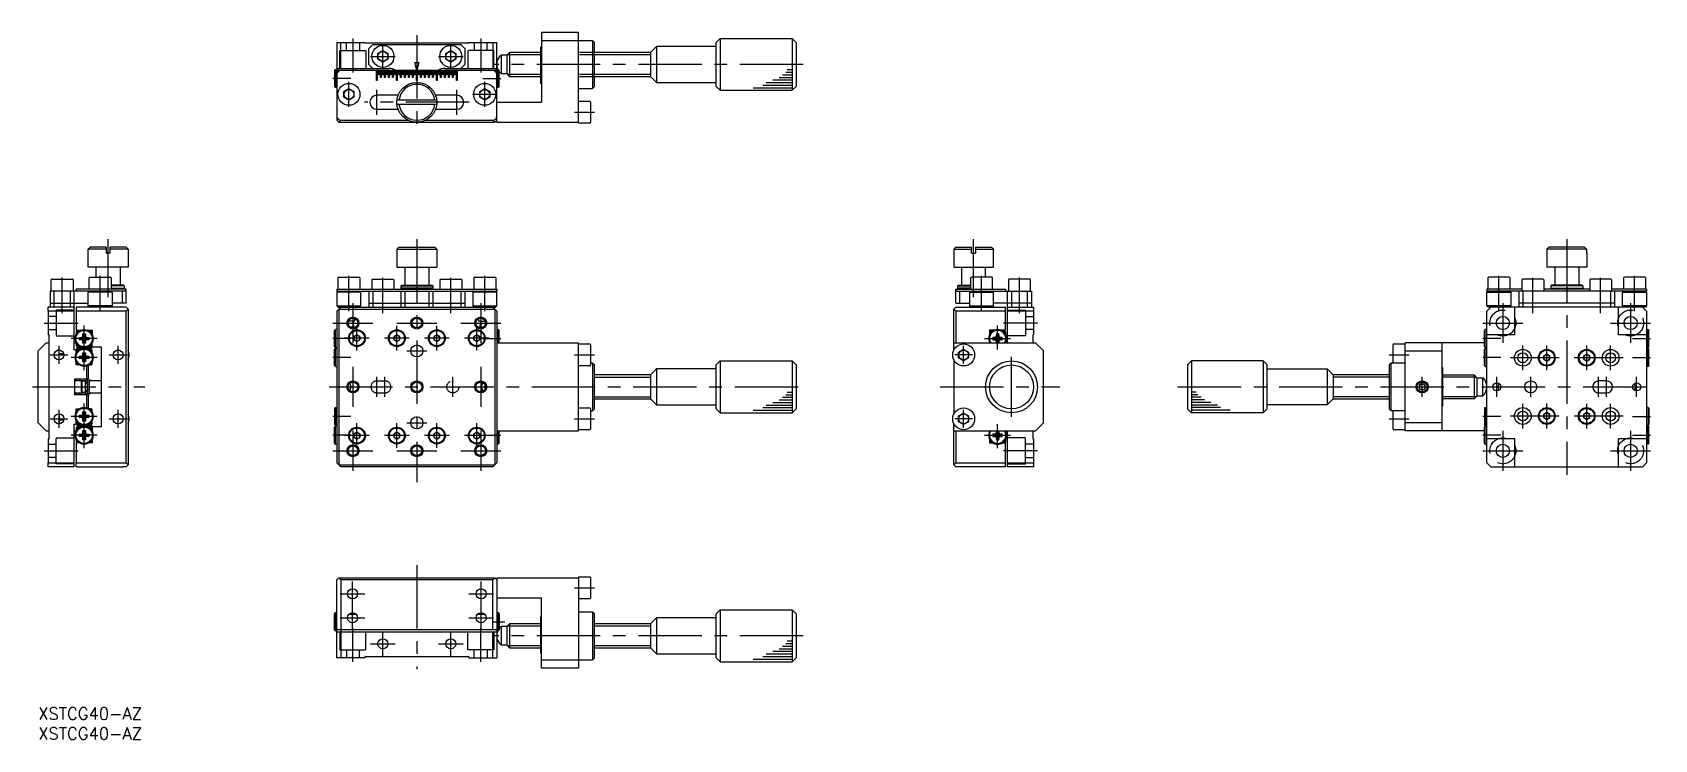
# Model space of a CAD drawing. Extents: x -1 to 405, y -8 to 169.
import ezdxf

# ---------------------------------------------------------------- set-up
doc = ezdxf.new("R2010")
doc.units = 0
doc.header["$LTSCALE"] = 0.5
doc.linetypes.add('CENTER', pattern=[50.8, 31.75, -6.35, 6.35, -6.35])
doc.linetypes.add('DASHED', pattern=[19.05, 12.7, -6.35])
for name, color, linetype in [('MSM_CENTER', 1, 'CENTER'), ('MSM_CONTINUOUS', 7, 'CONTINUOUS'), ('MSM_DASHED', 4, 'DASHED'), ('MSM_NARROW', 5, 'CONTINUOUS'), ('MSM_PART_NUMBER', 7, 'CONTINUOUS')]:
    doc.layers.add(name, color=color, linetype=linetype)
doc.styles.get("Standard").update_dxf_attribs({"font": 'txt.shx', "height": 3, "bigfont": 'bigfont.shx'})

# ---------------------------------------------------------------- blocks, each defined once
blk = doc.blocks.new('*U4')
at = {"layer": 'MSM_PART_NUMBER'}
blk.add_text('XSTCG40-AZ', height=3, dxfattribs=at).set_placement((0, -3))
blk = doc.blocks.new('*U5')
at = {"layer": 'MSM_PART_NUMBER'}
blk.add_text('XSTCG40-AZ', height=3, dxfattribs=at).set_placement((0, -8))

msp = doc.modelspace()

# ---------------------------------------------------------------- linework, layer by layer
at = {"layer": 'MSM_CENTER'}
for p, q in [((78.82, 167.61), (78.82, 159.11)), ((94.82, 168.41), (94.82, 144.61)), ((110.82, 167.61), (110.82, 159.11)), ((83.22, 163.11), (89.42, 163.11)), ((86.32, 160.01), (86.32, 166.21)), ((100.22, 163.11), (106.42, 163.11)), ((103.32, 160.01), (103.32, 166.21)), ((191.57, 161.11), (113.82, 161.11)), ((78.32, 157.61), (73.82, 157.61)), ((77.82, 150.51), (77.82, 156.71)), ((84.82, 148.51), (84.82, 154.71)), ((104.82, 148.51), (104.82, 154.71)), ((111.32, 157.61), (115.82, 157.61)), ((111.82, 150.51), (111.82, 156.71)), ((107.92, 151.61), (81.72, 151.61)), ((108.72, 153.61), (114.92, 153.61)), ((134.32, 149.11), (139.32, 149.11)), ((17.5, 102.83), (17.5, 117.33)), ((94.82, 117.33), (94.82, 56.45)), ((234.27, 102.83), (234.27, 117.33)), ((382.81, 117.33), (382.81, 58.27)), ((6, 98.81), (6, 107.69)), ((15.5, 99.3), (15.5, 108.18)), ((77.82, 99.3), (77.82, 108.18)), ((77.82, 99.3), (77.82, 108.18)), ((86.32, 98.8), (86.32, 107.68)), ((86.32, 98.8), (86.32, 107.68)), ((103.32, 98.8), (103.32, 107.68)), ((103.32, 98.8), (103.32, 107.68)), ((111.82, 99.3), (111.82, 108.18)), ((111.82, 99.3), (111.82, 108.18)), ((236.27, 99.3), (236.27, 108.18)), ((245.77, 98.81), (245.77, 107.69)), ((365.81, 99.3), (365.81, 108.18)), ((374.31, 98.8), (374.31, 107.68)), ((391.31, 98.8), (391.31, 107.68)), ((399.81, 99.3), (399.81, 108.18)), ((78.82, 101.33), (78.82, 91.33)), ((110.82, 101.33), (110.82, 91.33)), ((366.81, 101.33), (366.81, 91.33)), ((398.81, 101.33), (398.81, 91.33)), ((1.5, 96.33), (10, 96.33)), ((11.5, 84.48), (11.5, 95.68)), ((73.82, 96.33), (83.82, 96.33)), ((79.82, 89.43), (79.82, 95.63)), ((89.82, 96.33), (99.82, 96.33)), ((89.82, 89.43), (89.82, 95.63)), ((99.82, 89.43), (99.82, 95.63)), ((105.82, 96.33), (115.82, 96.33)), ((109.82, 89.43), (109.82, 95.63)), ((240.27, 89.7), (240.27, 95.68)), ((250.27, 96.33), (241.77, 96.33)), ((361.81, 96.33), (371.81, 96.33)), ((393.81, 96.33), (403.81, 96.33)), ((5.2, 86.08), (5.2, 90.58)), ((14.75, 92.43), (8.25, 92.43)), ((20, 86.08), (20, 90.58)), ((78.32, 92.43), (73.82, 92.43)), ((82.92, 92.53), (76.72, 92.53)), ((92.92, 92.53), (86.72, 92.53)), ((102.92, 92.53), (96.72, 92.53)), ((112.92, 92.53), (106.72, 92.53)), ((111.32, 92.43), (115.82, 92.43)), ((231.77, 86.08), (231.77, 90.58)), ((237.02, 92.43), (243.52, 92.43)), ((366.31, 92.43), (361.81, 92.43)), ((371.81, 84.53), (371.81, 90.73)), ((377.81, 84.53), (377.81, 90.73)), ((387.81, 84.53), (387.81, 90.73)), ((393.81, 84.53), (393.81, 90.73)), ((399.31, 92.43), (403.81, 92.43)), ((2.95, 88.33), (7.45, 88.33)), ((14.75, 87.73), (8.25, 87.73)), ((17.75, 88.33), (22.25, 88.33)), ((78.32, 87.73), (73.82, 87.73)), ((78.82, 85.33), (78.82, 75.33)), ((92.32, 89.33), (97.32, 89.33)), ((110.82, 85.33), (110.82, 75.33)), ((134.32, 88.33), (139.32, 88.33)), ((234.02, 88.33), (229.52, 88.33)), ((243.77, 72.83), (243.77, 87.83)), ((338.31, 88.33), (343.31, 88.33)), ((366.31, 87.73), (361.81, 87.73)), ((380.91, 87.63), (368.71, 87.63)), ((396.91, 87.63), (384.71, 87.63)), ((399.31, 87.73), (403.81, 87.73)), ((84.82, 77.83), (84.82, 82.83)), ((86.82, 77.83), (86.82, 82.83)), ((103.82, 77.83), (103.82, 82.83)), ((346.61, 77.83), (346.61, 82.83)), ((365.31, 77.83), (365.31, 82.83)), ((373.81, 77.83), (373.81, 82.83)), ((390.81, 77.83), (390.81, 82.83)), ((392.81, 77.83), (392.81, 82.83)), ((400.31, 77.83), (400.31, 82.83)), ((-1.45, 80.33), (26.72, 80.33)), ((72.82, 80.33), (191.88, 80.33)), ((225.88, 80.33), (255.83, 80.33)), ((285.36, 80.33), (404.81, 80.33)), ((5.2, 70.08), (5.2, 74.58)), ((11.5, 64.98), (11.5, 76.18)), ((20, 70.08), (20, 74.58)), ((231.77, 70.08), (231.77, 74.58)), ((371.81, 69.93), (371.81, 76.13)), ((377.81, 69.94), (377.81, 76.14)), ((387.81, 69.93), (387.81, 76.13)), ((393.81, 69.93), (393.81, 76.13)), ((2.95, 72.33), (7.45, 72.33)), ((14.75, 72.93), (8.25, 72.93)), ((17.75, 72.33), (22.25, 72.33)), ((78.32, 72.93), (73.82, 72.93)), ((78.82, 69.33), (78.82, 59.33)), ((79.82, 65.03), (79.82, 71.23)), ((89.82, 65.03), (89.82, 71.23)), ((92.32, 71.33), (97.32, 71.33)), ((99.82, 65.03), (99.82, 71.23)), ((109.82, 65.03), (109.82, 71.23)), ((110.82, 69.33), (110.82, 59.33)), ((134.32, 72.33), (139.32, 72.33)), ((234.02, 72.33), (229.52, 72.33)), ((240.27, 64.98), (240.27, 71.02)), ((338.31, 72.33), (343.31, 72.33)), ((366.31, 72.93), (361.81, 72.93)), ((366.81, 69.33), (366.81, 59.33)), ((380.91, 73.04), (368.71, 73.03)), ((396.91, 73.03), (384.71, 73.03)), ((398.81, 69.33), (398.81, 59.33)), ((399.31, 72.93), (403.81, 72.93)), ((14.75, 68.23), (8.25, 68.23)), ((78.32, 68.23), (73.82, 68.23)), ((82.92, 68.13), (76.72, 68.13)), ((92.92, 68.13), (86.72, 68.13)), ((102.92, 68.13), (96.72, 68.13)), ((112.92, 68.13), (106.72, 68.13)), ((111.32, 68.23), (115.82, 68.23)), ((237.02, 68.23), (243.52, 68.23)), ((366.31, 68.23), (361.81, 68.23)), ((399.31, 68.23), (403.81, 68.23)), ((1.5, 64.33), (10, 64.33)), ((73.82, 64.33), (83.82, 64.33)), ((89.82, 64.33), (99.82, 64.33)), ((105.82, 64.33), (115.82, 64.33)), ((250.27, 64.33), (241.77, 64.33)), ((361.81, 64.33), (371.81, 64.33)), ((393.81, 64.33), (403.81, 64.33)), ((94.82, 35.68), (94.82, 9.63)), ((75.62, 28.5), (81.82, 28.5)), ((78.72, 25.4), (78.72, 31.6)), ((107.82, 28.5), (114.02, 28.5)), ((110.92, 25.4), (110.92, 31.6)), ((134.32, 30), (139.32, 30)), ((78.72, 19.4), (78.72, 25.6)), ((110.92, 19.4), (110.92, 25.6)), ((75.62, 22.5), (81.82, 22.5)), ((107.82, 22.5), (114.02, 22.5)), ((114.02, 21.5), (116.82, 21.5)), ((78.82, 11.5), (78.82, 20)), ((86.32, 12.9), (86.32, 19.1)), ((103.32, 12.9), (103.32, 19.1)), ((110.82, 11.5), (110.82, 20)), ((191.57, 18), (113.82, 18)), ((83.22, 16), (89.42, 16)), ((100.22, 16), (106.42, 16))]:
    msp.add_line(p, q, dxfattribs=at)
at = {"layer": 'MSM_CONTINUOUS'}
for p, q in [((74.82, 166.61), (74.82, 147.11)), ((74.82, 166.61), (81.82, 166.61)), ((75.82, 160.11), (75.82, 166.61)), ((81.82, 166.41), (81.82, 166.61)), ((107.82, 166.41), (107.82, 166.61)), ((107.82, 166.61), (114.82, 166.61)), ((113.82, 166.61), (113.82, 160.11)), ((114.82, 146.61), (114.82, 166.61)), ((126.02, 169.11), (126.02, 151.61)), ((135.32, 169.11), (126.02, 169.11)), ((126.02, 167.11), (138.82, 167.11)), ((135.32, 146.36), (135.32, 169.11)), ((138.82, 167.11), (138.82, 155.11)), ((139.32, 166.61), (138.82, 167.11)), ((139.32, 155.61), (139.32, 166.61)), ((169.82, 166.61), (170.82, 167.61)), ((169.82, 155.61), (169.82, 166.61)), ((170.82, 167.61), (188.82, 167.61)), ((170.82, 167.61), (170.82, 154.61)), ((188.82, 167.61), (189.82, 166.61)), ((188.82, 167.61), (188.82, 154.61)), ((189.82, 166.61), (189.82, 155.61)), ((107.82, 166.41), (81.82, 166.41)), ((82.82, 165.11), (83.82, 166.11)), ((82.82, 161.11), (82.82, 165.11)), ((83.82, 166.11), (105.82, 166.11)), ((85.07, 163.83), (86.32, 164.55)), ((85.07, 162.39), (85.07, 163.83)), ((86.32, 164.55), (87.57, 163.83)), ((87.57, 163.83), (87.57, 162.39)), ((102.07, 163.83), (103.32, 164.55)), ((102.07, 162.39), (102.07, 163.83)), ((103.32, 164.55), (104.57, 163.83)), ((104.57, 163.83), (104.57, 162.39)), ((105.82, 166.11), (106.82, 165.11)), ((106.82, 165.11), (106.82, 161.11)), ((115.9, 163.41), (115.9, 158.81)), ((117.32, 163.41), (115.9, 163.41)), ((118.02, 164.11), (117.32, 163.41)), ((117.32, 163.41), (117.32, 158.81)), ((118.02, 164.11), (118.02, 158.11)), ((125.82, 164.11), (118.02, 164.11)), ((125.82, 165.41), (125.82, 156.36)), ((126.02, 165.41), (125.82, 165.41)), ((153.32, 164.11), (135.52, 164.11)), ((154.82, 165.61), (153.32, 164.11)), ((153.32, 164.11), (153.32, 158.11)), ((169.82, 165.61), (154.82, 165.61)), ((154.82, 165.61), (154.82, 156.61)), ((74.22, 159.66), (74.42, 159.86)), ((74.22, 159.66), (74.22, 155.56)), ((74.42, 159.86), (74.82, 159.86)), ((74.42, 159.86), (74.42, 155.36)), ((74.82, 160.11), (87.82, 160.11)), ((114.82, 159.61), (74.82, 159.61)), ((83.82, 160.11), (82.82, 161.11)), ((84.72, 157.11), (84.72, 159.61)), ((84.92, 159.61), (84.92, 157.11)), ((86.32, 161.67), (85.07, 162.39)), ((85.22, 158.51), (85.22, 159.61)), ((85.42, 158.51), (85.22, 158.51)), ((85.42, 159.61), (85.42, 158.51)), ((85.72, 157.81), (85.72, 159.61)), ((85.92, 159.61), (85.92, 157.81)), ((86.22, 158.51), (86.22, 159.61)), ((86.42, 158.51), (86.22, 158.51)), ((87.57, 162.39), (86.32, 161.67)), ((86.42, 159.61), (86.42, 158.51)), ((86.72, 157.81), (86.72, 159.61)), ((86.92, 159.61), (86.92, 157.81)), ((87.22, 158.51), (87.22, 159.61)), ((87.42, 158.51), (87.22, 158.51)), ((87.42, 159.61), (87.42, 158.51)), ((87.72, 157.81), (87.72, 159.61)), ((87.92, 159.61), (87.92, 157.81)), ((88.22, 158.51), (88.22, 159.61)), ((88.42, 158.51), (88.22, 158.51)), ((88.42, 159.61), (88.42, 158.51)), ((88.72, 157.81), (88.72, 159.61)), ((88.92, 159.61), (88.92, 157.81)), ((89.22, 158.51), (89.22, 159.61)), ((89.42, 158.51), (89.22, 158.51)), ((89.42, 159.61), (89.42, 158.51)), ((89.72, 157.11), (89.72, 159.61)), ((89.92, 159.61), (89.92, 157.11)), ((90.22, 158.51), (90.22, 159.61)), ((90.42, 158.51), (90.22, 158.51)), ((90.42, 159.61), (90.42, 158.51)), ((90.72, 157.81), (90.72, 159.61)), ((90.92, 159.61), (90.92, 157.81)), ((91.22, 158.51), (91.22, 159.61)), ((91.42, 158.51), (91.22, 158.51)), ((91.42, 159.61), (91.42, 158.51)), ((91.72, 157.81), (91.72, 159.61)), ((91.92, 159.61), (91.92, 157.81)), ((92.22, 158.51), (92.22, 159.61)), ((92.42, 158.51), (92.22, 158.51)), ((92.42, 159.61), (92.42, 158.51)), ((92.72, 157.81), (92.72, 159.61)), ((92.92, 159.61), (92.92, 157.81)), ((93.22, 158.51), (93.22, 159.61)), ((93.42, 158.51), (93.22, 158.51)), ((93.42, 159.61), (93.42, 158.51)), ((93.72, 157.81), (93.72, 159.61)), ((93.92, 159.61), (93.92, 157.81)), ((94.22, 158.51), (94.22, 159.61)), ((94.42, 158.51), (94.22, 158.51)), ((94.29, 161.61), (95.36, 161.61)), ((94.82, 159.61), (94.29, 161.61)), ((94.42, 159.61), (94.42, 158.51)), ((94.72, 157.11), (94.72, 159.61)), ((95.36, 161.61), (94.82, 159.61)), ((94.92, 159.61), (94.92, 157.11)), ((95.22, 158.51), (95.22, 159.61)), ((95.42, 158.51), (95.22, 158.51)), ((95.42, 159.61), (95.42, 158.51)), ((95.72, 157.81), (95.72, 159.61)), ((95.92, 159.61), (95.92, 157.81)), ((96.22, 158.51), (96.22, 159.61)), ((96.42, 158.51), (96.22, 158.51)), ((96.42, 159.61), (96.42, 158.51)), ((96.72, 157.81), (96.72, 159.61)), ((96.92, 159.61), (96.92, 157.81)), ((97.22, 158.51), (97.22, 159.61)), ((97.42, 158.51), (97.22, 158.51)), ((97.42, 159.61), (97.42, 158.51)), ((97.72, 157.81), (97.72, 159.61)), ((97.92, 159.61), (97.92, 157.81)), ((98.22, 158.51), (98.22, 159.61)), ((98.42, 158.51), (98.22, 158.51)), ((98.42, 159.61), (98.42, 158.51)), ((98.72, 157.81), (98.72, 159.61)), ((98.92, 159.61), (98.92, 157.81)), ((99.22, 158.51), (99.22, 159.61)), ((99.42, 158.51), (99.22, 158.51)), ((99.42, 159.61), (99.42, 158.51)), ((99.72, 157.11), (99.72, 159.61)), ((99.92, 159.61), (99.92, 157.11)), ((100.22, 158.51), (100.22, 159.61)), ((100.42, 158.51), (100.22, 158.51)), ((100.42, 159.61), (100.42, 158.51)), ((100.72, 157.81), (100.72, 159.61)), ((100.92, 159.61), (100.92, 157.81)), ((101.22, 158.51), (101.22, 159.61)), ((101.42, 158.51), (101.22, 158.51)), ((101.42, 159.61), (101.42, 158.51)), ((101.72, 157.81), (101.72, 159.61)), ((101.82, 160.11), (114.82, 160.11)), ((101.92, 159.61), (101.92, 157.81)), ((103.32, 161.67), (102.07, 162.39)), ((102.22, 158.51), (102.22, 159.61)), ((102.42, 158.51), (102.22, 158.51)), ((102.42, 159.61), (102.42, 158.51)), ((102.72, 157.81), (102.72, 159.61)), ((102.92, 159.61), (102.92, 157.81)), ((103.22, 158.51), (103.22, 159.61)), ((103.42, 158.51), (103.22, 158.51)), ((104.57, 162.39), (103.32, 161.67)), ((103.42, 159.61), (103.42, 158.51)), ((103.72, 157.81), (103.72, 159.61)), ((103.92, 159.61), (103.92, 157.81)), ((104.22, 158.51), (104.22, 159.61)), ((104.42, 158.51), (104.22, 158.51)), ((104.42, 159.61), (104.42, 158.51)), ((104.72, 157.11), (104.72, 159.61)), ((104.92, 159.61), (104.92, 157.11)), ((106.82, 161.11), (105.82, 160.11)), ((114.82, 159.86), (115.22, 159.86)), ((115.22, 159.86), (115.42, 159.66)), ((115.22, 155.36), (115.22, 159.86)), ((115.42, 155.56), (115.42, 159.66)), ((115.9, 158.81), (117.32, 158.81)), ((117.32, 158.81), (118.02, 158.11)), ((74.42, 155.36), (74.22, 155.56)), ((74.82, 155.36), (74.42, 155.36)), ((76.57, 154.33), (77.82, 155.05)), ((77.82, 155.05), (79.07, 154.33)), ((84.92, 157.11), (84.72, 157.11)), ((85.92, 157.81), (85.72, 157.81)), ((86.92, 157.81), (86.72, 157.81)), ((87.92, 157.81), (87.72, 157.81)), ((88.92, 157.81), (88.72, 157.81)), ((89.92, 157.11), (89.72, 157.11)), ((90.92, 157.81), (90.72, 157.81)), ((91.92, 157.81), (91.72, 157.81)), ((92.92, 157.81), (92.72, 157.81)), ((93.92, 157.81), (93.72, 157.81)), ((94.92, 157.11), (94.72, 157.11)), ((95.92, 157.81), (95.72, 157.81)), ((96.92, 157.81), (96.72, 157.81)), ((97.92, 157.81), (97.72, 157.81)), ((98.92, 157.81), (98.72, 157.81)), ((99.92, 157.11), (99.72, 157.11)), ((100.92, 157.81), (100.72, 157.81)), ((101.92, 157.81), (101.72, 157.81)), ((102.92, 157.81), (102.72, 157.81)), ((103.92, 157.81), (103.72, 157.81)), ((104.92, 157.11), (104.72, 157.11)), ((110.57, 154.33), (111.82, 155.05)), ((111.82, 155.05), (113.07, 154.33)), ((115.22, 155.36), (114.82, 155.36)), ((115.42, 155.56), (115.22, 155.36)), ((118.02, 158.11), (125.82, 158.11)), ((125.82, 156.36), (126.02, 156.36)), ((135.32, 155.11), (138.82, 155.11)), ((135.52, 158.11), (153.32, 158.11)), ((138.82, 155.11), (139.32, 155.61)), ((153.32, 158.11), (154.82, 156.61)), ((154.82, 156.61), (169.82, 156.61)), ((169.82, 155.61), (170.82, 154.61)), ((170.82, 154.61), (188.82, 154.61)), ((188.82, 154.61), (189.82, 155.61)), ((76.57, 152.89), (76.57, 154.33)), ((77.82, 152.17), (76.57, 152.89)), ((79.07, 152.89), (77.82, 152.17)), ((79.07, 154.33), (79.07, 152.89)), ((90.14, 153.36), (84.82, 153.36)), ((99.8, 152.11), (89.85, 152.11)), ((89.85, 151.11), (99.8, 151.11)), ((104.82, 153.36), (99.51, 153.36)), ((110.57, 152.89), (110.57, 154.33)), ((111.82, 152.17), (110.57, 152.89)), ((113.07, 152.89), (111.82, 152.17)), ((113.07, 154.33), (113.07, 152.89)), ((114.82, 151.61), (126.02, 151.61)), ((135.32, 151.86), (138.12, 151.86)), ((138.32, 151.66), (138.32, 146.56)), ((74.82, 147.11), (75.32, 146.61)), ((75.32, 146.61), (75.82, 147.11)), ((75.32, 146.61), (114.32, 146.61)), ((75.82, 147.11), (92.64, 147.11)), ((84.82, 149.86), (90.14, 149.86)), ((97, 147.11), (113.82, 147.11)), ((99.51, 149.86), (104.82, 149.86)), ((113.82, 147.11), (114.32, 146.61)), ((114.32, 146.61), (114.82, 147.11)), ((114.82, 146.61), (135.32, 146.61)), ((138.12, 146.36), (135.32, 146.36)), ((12.5, 114.83), (13, 115.33)), ((12.5, 110.33), (12.5, 114.83)), ((17, 114.83), (12.5, 114.83)), ((17, 115.33), (13, 115.33)), ((17, 115.33), (17, 113.83)), ((18, 113.83), (17, 113.83)), ((22, 115.33), (18, 115.33)), ((18, 113.83), (18, 115.33)), ((22.5, 114.83), (18, 114.83)), ((22, 115.33), (22.5, 114.83)), ((22.5, 114.83), (22.5, 110.33)), ((89.82, 113.83), (89.82, 110.33)), ((89.82, 113.83), (89.85, 113.83)), ((90.35, 115.33), (89.85, 114.83)), ((89.85, 114.83), (99.8, 114.83)), ((89.85, 114.83), (89.85, 113.83)), ((90.35, 115.33), (99.3, 115.33)), ((99.3, 115.33), (99.8, 114.83)), ((99.8, 114.83), (99.8, 113.83)), ((99.8, 113.83), (99.82, 113.83)), ((99.82, 113.83), (99.82, 110.33)), ((229.77, 115.33), (229.27, 114.83)), ((229.27, 114.83), (229.27, 110.33)), ((229.27, 114.83), (233.77, 114.83)), ((229.77, 115.33), (233.77, 115.33)), ((233.77, 113.83), (233.77, 115.33)), ((233.77, 113.83), (234.77, 113.83)), ((234.77, 115.33), (238.77, 115.33)), ((234.77, 115.33), (234.77, 113.83)), ((234.77, 114.83), (239.27, 114.83)), ((238.77, 115.33), (239.27, 114.83)), ((239.27, 110.33), (239.27, 114.83)), ((377.81, 113.83), (377.81, 110.33)), ((377.83, 113.83), (377.81, 113.83)), ((377.83, 114.83), (378.33, 115.33)), ((387.78, 114.83), (377.83, 114.83)), ((377.83, 114.83), (377.83, 113.83)), ((387.28, 115.33), (378.33, 115.33)), ((387.28, 115.33), (387.78, 114.83)), ((387.78, 114.83), (387.78, 113.83)), ((387.81, 113.83), (387.78, 113.83)), ((387.81, 113.83), (387.81, 110.33)), ((22.5, 110.33), (12.5, 110.33)), ((14.5, 107.83), (14.5, 110.33)), ((20.5, 110.33), (20.5, 105.83)), ((89.82, 110.33), (99.82, 110.33)), ((91.82, 110.33), (91.82, 105.83)), ((97.82, 110.33), (97.82, 105.83)), ((229.27, 110.33), (239.27, 110.33)), ((231.27, 110.33), (231.27, 105.83)), ((237.27, 107.83), (237.27, 110.33)), ((387.81, 110.33), (377.81, 110.33)), ((379.81, 110.33), (379.81, 105.83)), ((385.81, 110.33), (385.81, 105.83)), ((3.25, 104.33), (3.25, 107.14)), ((3.45, 107.34), (8.55, 107.34)), ((8.75, 107.14), (8.75, 104.33)), ((12.75, 104.83), (12.75, 107.63)), ((12.95, 107.83), (18.05, 107.83)), ((18.25, 107.63), (18.25, 104.83)), ((21.3, 105.83), (18.25, 105.83)), ((21.5, 105.63), (18.25, 105.63)), ((21.5, 105.63), (21.3, 105.83)), ((21.5, 105.63), (21.5, 105.03)), ((75.07, 107.63), (75.07, 104.83)), ((75.27, 107.83), (80.37, 107.83)), ((80.57, 107.63), (80.57, 104.83)), ((83.57, 107.13), (83.57, 104.83)), ((83.77, 107.33), (88.87, 107.33)), ((89.07, 107.13), (89.07, 104.83)), ((90.82, 105.63), (91.02, 105.83)), ((90.82, 105.63), (90.82, 105.03)), ((90.82, 105.63), (98.82, 105.63)), ((91.02, 105.83), (98.62, 105.83)), ((98.62, 105.83), (98.82, 105.63)), ((98.82, 105.63), (98.82, 105.03)), ((100.57, 107.13), (100.57, 104.83)), ((100.77, 107.33), (105.87, 107.33)), ((106.07, 107.13), (106.07, 104.83)), ((109.07, 107.63), (109.07, 104.83)), ((109.27, 107.83), (114.37, 107.83)), ((114.57, 107.63), (114.57, 104.83)), ((230.27, 105.63), (230.47, 105.83)), ((230.27, 105.63), (230.27, 105.03)), ((230.27, 105.63), (233.52, 105.63)), ((230.47, 105.83), (233.52, 105.83)), ((233.52, 107.63), (233.52, 104.83)), ((238.82, 107.83), (233.72, 107.83)), ((239.02, 104.83), (239.02, 107.63)), ((243.02, 107.14), (243.02, 104.33)), ((248.32, 107.34), (243.22, 107.34)), ((248.52, 104.33), (248.52, 107.14)), ((363.06, 107.63), (363.06, 104.83)), ((368.36, 107.83), (363.26, 107.83)), ((368.56, 107.63), (368.56, 104.83)), ((371.56, 107.13), (371.56, 104.33)), ((376.86, 107.33), (371.76, 107.33)), ((377.06, 107.13), (377.06, 104.33)), ((379.01, 105.83), (378.81, 105.63)), ((378.81, 105.63), (378.81, 105.03)), ((386.81, 105.63), (378.81, 105.63)), ((386.61, 105.83), (379.01, 105.83)), ((386.81, 105.63), (386.61, 105.83)), ((386.81, 105.63), (386.81, 105.03)), ((388.56, 107.13), (388.56, 104.33)), ((393.86, 107.33), (388.76, 107.33)), ((394.06, 107.13), (394.06, 104.33)), ((397.06, 107.63), (397.06, 104.83)), ((402.36, 107.83), (397.26, 107.83)), ((402.56, 107.63), (402.56, 104.83)), ((3, 104.33), (3, 100.33)), ((22, 104.33), (3, 104.33)), ((4, 100.33), (4, 104.33)), ((8, 104.33), (8, 100.33)), ((9, 89.63), (9, 104.33)), ((22, 104.83), (9.5, 104.83)), ((9.5, 104.83), (9.5, 104.33)), ((12.5, 104.03), (12.8, 104.33)), ((12.5, 100.63), (12.5, 104.03)), ((18.5, 104.03), (12.5, 104.03)), ((18.5, 104.03), (18.2, 104.33)), ((18.25, 105.03), (21.5, 105.03)), ((18.5, 104.03), (18.5, 100.63)), ((21, 104.33), (21, 101.33)), ((21.3, 104.83), (21.5, 105.03)), ((22, 101.33), (22, 104.83)), ((74.82, 104.83), (74.82, 104.33)), ((74.82, 104.83), (114.82, 104.83)), ((74.82, 104.33), (114.82, 104.33)), ((75.12, 104.33), (74.82, 104.03)), ((74.82, 104.03), (74.82, 100.63)), ((74.82, 104.03), (74.82, 104.03)), ((80.82, 104.03), (74.82, 104.03)), ((80.82, 104.03), (80.52, 104.33)), ((80.82, 100.63), (80.82, 104.03)), ((82.82, 104.33), (82.82, 100.33)), ((83.82, 104.33), (83.82, 100.33)), ((91.02, 104.83), (90.82, 105.03)), ((98.82, 105.03), (90.82, 105.03)), ((90.82, 104.33), (90.82, 100.33)), ((91.82, 104.33), (91.82, 100.33)), ((97.82, 104.33), (97.82, 100.33)), ((98.62, 104.83), (98.82, 105.03)), ((98.82, 104.33), (98.82, 100.33)), ((105.82, 104.33), (105.82, 100.33)), ((106.82, 104.33), (106.82, 100.33)), ((109.12, 104.33), (108.82, 104.03)), ((108.82, 104.03), (108.82, 100.63)), ((108.82, 104.03), (108.82, 104.03)), ((114.82, 104.03), (108.82, 104.03)), ((114.82, 104.03), (114.52, 104.33)), ((114.82, 104.83), (114.82, 104.33)), ((114.82, 100.63), (114.82, 104.03)), ((229.77, 104.83), (242.27, 104.83)), ((229.77, 101.33), (229.77, 104.83)), ((229.77, 104.33), (248.77, 104.33)), ((230.47, 104.83), (230.27, 105.03)), ((233.52, 105.03), (230.27, 105.03)), ((230.77, 104.33), (230.77, 101.33)), ((233.27, 104.03), (233.57, 104.33)), ((233.27, 104.03), (233.27, 100.63)), ((233.27, 104.03), (239.27, 104.03)), ((239.27, 104.03), (238.97, 104.33)), ((239.27, 100.63), (239.27, 104.03)), ((242.27, 104.83), (242.27, 104.33)), ((242.77, 91.33), (242.77, 104.33)), ((243.77, 104.33), (243.77, 100.33)), ((247.77, 100.33), (247.77, 104.33)), ((248.77, 104.33), (248.77, 100.33)), ((362.81, 104.83), (362.81, 104.33)), ((371.56, 104.83), (362.81, 104.83)), ((402.81, 104.33), (362.81, 104.33)), ((362.81, 104.03), (363.11, 104.33)), ((362.81, 100.63), (362.81, 104.03)), ((362.81, 104.03), (368.81, 104.03)), ((368.51, 104.33), (368.81, 104.03)), ((368.81, 104.03), (368.81, 100.63)), ((368.81, 104.03), (368.81, 104.03)), ((370.81, 104.33), (370.81, 100.33)), ((371.81, 104.33), (371.81, 100.33)), ((388.56, 104.83), (377.06, 104.83)), ((379.01, 104.83), (378.81, 105.03)), ((378.81, 105.03), (386.81, 105.03)), ((386.61, 104.83), (386.81, 105.03)), ((393.81, 104.33), (393.81, 100.33)), ((402.81, 104.83), (394.06, 104.83)), ((394.81, 104.33), (394.81, 100.33)), ((396.81, 104.03), (397.11, 104.33)), ((396.81, 100.63), (396.81, 104.03)), ((396.81, 104.03), (402.81, 104.03)), ((402.51, 104.33), (402.81, 104.03)), ((402.81, 104.83), (402.81, 104.33)), ((402.81, 104.03), (402.81, 100.63)), ((402.81, 104.03), (402.81, 104.03)), ((2.5, 99.33), (2.5, 100.33)), ((9, 100.33), (2.5, 100.33)), ((2.5, 99.33), (2.5, 93.33)), ((9, 99.33), (2.5, 99.33)), ((3, 101.33), (12.5, 101.33)), ((9.5, 100.33), (9.5, 94.53)), ((22, 100.33), (9.5, 100.33)), ((22, 99.33), (9.5, 99.33)), ((12.5, 100.63), (12.8, 100.33)), ((18.5, 100.63), (12.5, 100.63)), ((18.2, 100.33), (18.5, 100.63)), ((22, 101.33), (18.5, 101.33)), ((22, 100.33), (22.5, 99.83)), ((22.5, 99.83), (22, 99.33)), ((22, 61.33), (22, 99.33)), ((22.5, 99.83), (22.5, 60.83)), ((74.82, 100.63), (80.82, 100.63)), ((74.82, 100.63), (75.12, 100.33)), ((75.82, 100.33), (74.82, 99.33)), ((74.82, 99.33), (74.82, 61.33)), ((75.12, 100.33), (114.52, 100.33)), ((75.32, 99.83), (114.32, 99.83)), ((75.32, 99.83), (75.32, 60.83)), ((80.52, 100.33), (80.82, 100.63)), ((82.82, 101.33), (106.82, 101.33)), ((108.82, 100.63), (114.82, 100.63)), ((108.82, 100.63), (109.12, 100.33)), ((114.82, 99.33), (113.82, 100.33)), ((114.32, 99.83), (114.32, 60.83)), ((114.82, 100.63), (114.52, 100.33)), ((114.82, 99.33), (114.82, 61.33)), ((229.27, 99.83), (229.77, 100.33)), ((229.77, 99.33), (229.27, 99.83)), ((229.27, 89.48), (229.27, 99.83)), ((229.77, 101.33), (233.27, 101.33)), ((229.77, 100.33), (242.27, 100.33)), ((229.77, 99.33), (229.77, 91.33)), ((242.27, 99.33), (229.77, 99.33)), ((233.27, 100.63), (239.27, 100.63)), ((233.57, 100.33), (233.27, 100.63)), ((239.27, 100.63), (238.97, 100.33)), ((248.77, 101.33), (239.27, 101.33)), ((242.27, 94.53), (242.27, 100.33)), ((242.77, 100.33), (249.27, 100.33)), ((249.27, 99.33), (242.77, 99.33)), ((249.27, 100.33), (249.27, 93.33)), ((368.81, 100.63), (362.81, 100.63)), ((362.81, 100.63), (363.11, 100.33)), ((363.81, 100.33), (362.81, 99.33)), ((362.81, 61.33), (362.81, 99.33)), ((402.51, 100.33), (363.11, 100.33)), ((368.51, 100.33), (368.81, 100.63)), ((369.81, 93.33), (369.81, 100.33)), ((394.81, 101.33), (370.81, 101.33)), ((395.81, 93.33), (395.81, 100.33)), ((402.81, 100.63), (396.81, 100.63)), ((396.81, 100.63), (397.11, 100.33)), ((402.81, 99.33), (401.81, 100.33)), ((402.81, 100.63), (402.51, 100.33)), ((402.81, 99.33), (402.81, 61.33)), ((9.5, 94.53), (10.69, 94.53)), ((9.7, 94.33), (9.5, 94.13)), ((9.5, 94.13), (9.5, 93.46)), ((9.5, 94.13), (10.03, 94.13)), ((10.29, 94.33), (9.7, 94.33)), ((9.7, 93.78), (9.7, 94.33)), ((10.63, 94.51), (10.6, 94.53)), ((11.2, 93.58), (11.8, 93.58)), ((11.2, 93.23), (11.2, 93.58)), ((11.2, 93.58), (11.41, 93.23)), ((11.8, 93.58), (11.59, 93.23)), ((11.8, 93.58), (11.8, 93.23)), ((12.31, 94.53), (13.5, 94.53)), ((12.4, 94.53), (12.37, 94.51)), ((13.3, 94.33), (12.71, 94.33)), ((12.97, 94.13), (13.5, 94.13)), ((13.5, 94.13), (13.3, 94.33)), ((13.3, 94.33), (13.3, 93.78)), ((13.5, 94.53), (13.5, 93.46)), ((74.42, 94.68), (74.22, 94.48)), ((74.22, 90.38), (74.22, 94.48)), ((74.82, 94.68), (74.42, 94.68)), ((74.42, 90.18), (74.42, 94.68)), ((79.32, 96.83), (77.7, 96.83)), ((79.07, 95.33), (78.11, 95.33)), ((79.07, 95.33), (78.7, 95.11)), ((79.32, 96.83), (79.32, 97.46)), ((110.32, 96.83), (110.32, 97.46)), ((110.32, 96.83), (111.95, 96.83)), ((110.58, 95.33), (111.54, 95.33)), ((110.58, 95.33), (110.94, 95.11)), ((114.82, 94.68), (115.22, 94.68)), ((115.22, 94.68), (115.42, 94.48)), ((115.22, 91.33), (115.22, 94.68)), ((115.42, 91.33), (115.42, 94.48)), ((238.27, 94.53), (238.27, 93.46)), ((239.46, 94.53), (238.27, 94.53)), ((238.27, 94.13), (238.47, 94.33)), ((238.8, 94.13), (238.27, 94.13)), ((238.47, 94.33), (239.07, 94.33)), ((238.47, 94.33), (238.47, 93.78)), ((239.37, 94.53), (239.4, 94.51)), ((240.57, 93.58), (239.97, 93.58)), ((239.97, 93.58), (239.97, 93.23)), ((239.97, 93.58), (240.18, 93.23)), ((240.57, 93.58), (240.36, 93.23)), ((240.57, 93.23), (240.57, 93.58)), ((242.27, 94.53), (241.08, 94.53)), ((241.15, 94.51), (241.17, 94.53)), ((241.48, 94.33), (242.07, 94.33)), ((242.27, 94.13), (241.75, 94.13)), ((242.07, 94.33), (242.27, 94.13)), ((242.07, 93.78), (242.07, 94.33)), ((242.27, 94.13), (242.27, 93.46)), ((362.41, 94.68), (362.21, 94.48)), ((362.21, 90.38), (362.21, 94.48)), ((362.81, 94.68), (362.41, 94.68)), ((362.41, 90.18), (362.41, 94.68)), ((402.81, 94.68), (403.21, 94.68)), ((403.21, 94.68), (403.41, 94.48)), ((403.21, 90.18), (403.21, 94.68)), ((403.41, 90.38), (403.41, 94.48)), ((0, 89.33), (2, 91.33)), ((2, 91.33), (2.7, 91.33)), ((2.7, 93.33), (2.5, 93.33)), ((2.7, 67.33), (2.7, 93.33)), ((5.2, 89.53), (4.85, 89.53)), ((5.2, 87.08), (5.2, 89.53)), ((9, 91.33), (9.5, 91.33)), ((9.5, 89.63), (9, 89.63)), ((9.5, 91.4), (9.5, 90.73)), ((9.5, 90.73), (9.7, 90.53)), ((10.03, 90.73), (9.5, 90.73)), ((9.5, 88.76), (9.5, 89.63)), ((9.7, 89.63), (9.5, 89.43)), ((10.03, 89.43), (9.5, 89.43)), ((9.63, 90.18), (13.38, 90.18)), ((9.63, 89.98), (9.63, 90.18)), ((9.63, 89.98), (13.38, 89.98)), ((9.7, 90.53), (9.7, 91.08)), ((9.7, 90.53), (10.29, 90.53)), ((10.29, 89.63), (9.7, 89.63)), ((9.7, 89.63), (9.7, 89.08)), ((10.35, 92.73), (10.7, 92.73)), ((10.35, 92.13), (10.35, 92.73)), ((10.35, 92.73), (10.7, 92.52)), ((10.35, 92.13), (10.7, 92.35)), ((10.7, 92.13), (10.35, 92.13)), ((10.55, 90.19), (10.69, 90.33)), ((10.55, 90.18), (10.55, 90.19)), ((10.55, 90.18), (10.55, 90.19)), ((10.55, 89.98), (10.55, 89.98)), ((10.69, 89.83), (10.55, 89.98)), ((10.55, 89.98), (10.55, 89.98)), ((10.74, 89.85), (10.61, 89.98)), ((10.7, 92.52), (10.91, 92.52)), ((10.7, 92.52), (10.7, 92.35)), ((10.91, 92.35), (10.7, 92.35)), ((10.85, 89.89), (10.75, 89.98)), ((11.2, 91.28), (11.41, 91.64)), ((11.2, 91.28), (11.2, 91.63)), ((11.8, 91.28), (11.2, 91.28)), ((11.41, 93.02), (11.41, 93.23)), ((11.59, 93.23), (11.41, 93.23)), ((11.41, 91.64), (11.41, 91.85)), ((11.59, 91.64), (11.41, 91.64)), ((11.59, 93.23), (11.59, 93.02)), ((11.59, 91.85), (11.59, 91.64)), ((11.8, 91.28), (11.59, 91.64)), ((11.8, 91.63), (11.8, 91.28)), ((12.09, 92.52), (12.3, 92.52)), ((12.3, 92.35), (12.09, 92.35)), ((12.15, 90.28), (12.25, 90.18)), ((12.26, 90.32), (12.39, 90.18)), ((12.3, 92.73), (12.65, 92.73)), ((12.3, 92.52), (12.65, 92.73)), ((12.3, 92.52), (12.3, 92.35)), ((12.3, 92.35), (12.65, 92.13)), ((12.65, 92.13), (12.3, 92.13)), ((12.31, 90.33), (12.45, 90.19)), ((12.45, 89.98), (12.31, 89.83)), ((12.45, 90.19), (12.45, 90.18)), ((12.45, 90.19), (12.45, 90.18)), ((12.45, 89.98), (12.45, 89.98)), ((12.45, 89.98), (12.45, 89.98)), ((12.65, 92.73), (12.65, 92.13)), ((12.71, 90.53), (13.3, 90.53)), ((13.3, 89.63), (12.71, 89.63)), ((13.5, 90.73), (12.97, 90.73)), ((13.5, 89.43), (12.97, 89.43)), ((13.3, 91.08), (13.3, 90.53)), ((13.3, 90.53), (13.5, 90.73)), ((13.3, 89.63), (13.5, 89.43)), ((13.3, 89.08), (13.3, 89.63)), ((13.38, 89.98), (13.38, 90.18)), ((13.5, 90.33), (13.5, 91.4)), ((13.5, 90.33), (15.8, 90.33)), ((13.5, 88.76), (13.5, 89.43)), ((15.8, 90.33), (15.8, 70.33)), ((74.22, 90.38), (74.42, 90.18)), ((74.42, 89.98), (74.22, 89.78)), ((74.22, 85.68), (74.22, 89.78)), ((74.42, 90.18), (74.82, 90.18)), ((74.42, 89.98), (74.82, 89.98)), ((74.42, 85.48), (74.42, 89.98)), ((79.82, 93.4), (79.07, 92.97)), ((79.07, 92.97), (79.07, 92.1)), ((79.07, 92.1), (79.82, 91.67)), ((80.57, 92.97), (79.82, 93.4)), ((79.82, 91.67), (80.57, 92.1)), ((80.57, 92.1), (80.57, 92.97)), ((89.82, 93.4), (89.07, 92.97)), ((89.07, 92.97), (89.07, 92.1)), ((89.07, 92.1), (89.82, 91.67)), ((90.57, 92.97), (89.82, 93.4)), ((89.82, 91.67), (90.57, 92.1)), ((90.57, 92.1), (90.57, 92.97)), ((99.82, 93.4), (99.07, 92.97)), ((99.07, 92.97), (99.07, 92.1)), ((99.07, 92.1), (99.82, 91.67)), ((100.57, 92.97), (99.82, 93.4)), ((99.82, 91.67), (100.57, 92.1)), ((100.57, 92.1), (100.57, 92.97)), ((109.82, 93.4), (109.07, 92.97)), ((109.07, 92.97), (109.07, 92.1)), ((109.07, 92.1), (109.82, 91.67)), ((110.57, 92.97), (109.82, 93.4)), ((109.82, 91.67), (110.57, 92.1)), ((110.57, 92.1), (110.57, 92.97)), ((114.82, 91.33), (135.32, 91.33)), ((135.32, 69.33), (135.32, 91.33)), ((135.32, 91.08), (138.12, 91.08)), ((138.32, 90.88), (138.32, 85.78)), ((229.27, 91.33), (249.77, 91.33)), ((230.52, 89.06), (231.77, 89.78)), ((231.77, 89.78), (233.02, 89.06)), ((239.47, 92.73), (239.12, 92.73)), ((239.12, 92.73), (239.12, 92.13)), ((239.48, 92.52), (239.12, 92.73)), ((239.48, 92.35), (239.12, 92.13)), ((239.12, 92.13), (239.47, 92.13)), ((239.68, 92.52), (239.48, 92.52)), ((239.48, 92.52), (239.48, 92.35)), ((239.48, 92.35), (239.68, 92.35)), ((239.97, 91.33), (239.97, 91.63)), ((240, 91.33), (240.18, 91.64)), ((240.18, 93.23), (240.18, 93.02)), ((240.18, 93.23), (240.36, 93.23)), ((240.18, 91.85), (240.18, 91.64)), ((240.36, 91.64), (240.18, 91.64)), ((240.36, 93.02), (240.36, 93.23)), ((240.36, 91.64), (240.36, 91.85)), ((240.54, 91.33), (240.36, 91.64)), ((240.57, 91.63), (240.57, 91.33)), ((241.07, 92.52), (240.86, 92.52)), ((240.86, 92.35), (241.07, 92.35)), ((241.42, 92.73), (241.07, 92.73)), ((241.42, 92.73), (241.07, 92.52)), ((241.07, 92.52), (241.07, 92.35)), ((241.42, 92.13), (241.07, 92.35)), ((241.07, 92.13), (241.42, 92.13)), ((241.42, 92.13), (241.42, 92.73)), ((249.07, 93.33), (249.27, 93.33)), ((249.07, 93.33), (249.07, 91.33)), ((249.77, 91.33), (251.77, 89.33)), ((339.31, 86.33), (339.31, 90.88)), ((339.51, 91.08), (342.31, 91.08)), ((342.31, 69.33), (342.31, 91.33)), ((362.21, 91.33), (342.31, 91.33)), ((351.61, 69.33), (351.61, 91.33)), ((362.21, 90.38), (362.41, 90.18)), ((362.41, 89.98), (362.21, 89.78)), ((362.21, 85.68), (362.21, 89.78)), ((362.41, 90.18), (362.81, 90.18)), ((362.41, 89.98), (362.81, 89.98)), ((362.41, 85.48), (362.41, 89.98)), ((369.81, 93.33), (362.81, 93.33)), ((402.81, 93.33), (395.81, 93.33)), ((403.21, 90.18), (402.81, 90.18)), ((403.21, 89.98), (402.81, 89.98)), ((403.41, 90.38), (403.21, 90.18)), ((403.21, 89.98), (403.41, 89.78)), ((403.21, 85.48), (403.21, 89.98)), ((403.41, 85.68), (403.41, 89.78)), ((0, 71.33), (0, 89.33)), ((6.41, 88.63), (5.2, 88.63)), ((9.5, 85.83), (9.5, 86.7)), ((9.7, 85.83), (9.5, 86.03)), ((9.5, 86.03), (10.03, 86.03)), ((10.29, 85.83), (9.5, 85.83)), ((9.7, 86.38), (9.7, 85.83)), ((10.35, 88.03), (10.7, 88.03)), ((10.35, 87.43), (10.35, 88.03)), ((10.35, 88.03), (10.7, 87.82)), ((10.35, 87.43), (10.7, 87.65)), ((10.7, 87.43), (10.35, 87.43)), ((10.7, 87.82), (10.91, 87.82)), ((10.7, 87.82), (10.7, 87.65)), ((10.91, 87.65), (10.7, 87.65)), ((11.2, 88.88), (11.8, 88.88)), ((11.2, 88.53), (11.2, 88.88)), ((11.2, 88.88), (11.41, 88.53)), ((11.2, 86.58), (11.41, 86.94)), ((11.2, 86.58), (11.2, 86.93)), ((11.8, 86.58), (11.2, 86.58)), ((11.41, 88.32), (11.41, 88.53)), ((11.59, 88.53), (11.41, 88.53)), ((11.41, 86.94), (11.41, 87.15)), ((11.59, 86.94), (11.41, 86.94)), ((11.8, 88.88), (11.59, 88.53)), ((11.59, 88.53), (11.59, 88.32)), ((11.59, 87.15), (11.59, 86.94)), ((11.8, 86.58), (11.59, 86.94)), ((11.8, 88.88), (11.8, 88.53)), ((11.8, 86.93), (11.8, 86.58)), ((12.09, 87.82), (12.3, 87.82)), ((12.3, 87.65), (12.09, 87.65)), ((12.2, 82.33), (12.2, 85.59)), ((12.3, 88.03), (12.65, 88.03)), ((12.3, 87.82), (12.65, 88.03)), ((12.3, 87.82), (12.3, 87.65)), ((12.3, 87.65), (12.65, 87.43)), ((12.65, 87.43), (12.3, 87.43)), ((12.37, 85.66), (12.5, 85.53)), ((12.5, 85.53), (12.5, 82.33)), ((12.65, 88.03), (12.65, 87.43)), ((12.71, 85.83), (13.3, 85.83)), ((12.97, 86.03), (13.5, 86.03)), ((13.3, 85.83), (13.3, 86.38)), ((13.5, 86.03), (13.3, 85.83)), ((13.5, 86.03), (13.5, 86.7)), ((74.22, 85.68), (74.42, 85.48)), ((74.42, 85.48), (74.82, 85.48)), ((138.12, 85.58), (135.32, 85.58)), ((138.32, 86.33), (138.82, 86.33)), ((138.82, 86.33), (138.82, 74.33)), ((139.32, 85.83), (138.82, 86.33)), ((139.32, 74.83), (139.32, 85.83)), ((169.82, 85.83), (170.82, 86.83)), ((169.82, 74.83), (169.82, 85.83)), ((170.82, 86.83), (188.82, 86.83)), ((170.82, 86.83), (170.82, 73.83)), ((188.82, 86.83), (189.82, 85.83)), ((188.82, 86.83), (188.82, 73.83)), ((189.82, 85.83), (189.82, 74.83)), ((229.27, 87.19), (229.27, 73.48)), ((230.52, 87.61), (230.52, 89.06)), ((231.77, 86.89), (230.52, 87.61)), ((233.02, 87.61), (231.77, 86.89)), ((233.02, 89.06), (233.02, 87.61)), ((251.77, 71.33), (251.77, 89.33)), ((288.81, 86.83), (287.81, 85.83)), ((287.81, 85.83), (287.81, 74.83)), ((306.81, 86.83), (288.81, 86.83)), ((288.81, 86.83), (288.81, 73.83)), ((307.81, 85.83), (306.81, 86.83)), ((306.81, 86.83), (306.81, 73.83)), ((307.81, 74.83), (307.81, 85.83)), ((338.31, 85.83), (338.81, 86.33)), ((338.31, 85.83), (338.31, 74.83)), ((338.81, 74.33), (338.81, 86.33)), ((338.81, 86.33), (342.31, 86.33)), ((342.31, 89.33), (351.61, 89.33)), ((362.21, 85.68), (362.41, 85.48)), ((362.41, 85.48), (362.81, 85.48)), ((377.81, 88.5), (377.06, 88.07)), ((377.06, 88.07), (377.06, 87.2)), ((377.06, 87.2), (377.81, 86.77)), ((378.56, 88.07), (377.81, 88.5)), ((377.81, 86.77), (378.56, 87.2)), ((378.56, 87.2), (378.56, 88.07)), ((387.81, 88.5), (387.06, 88.07)), ((387.06, 88.07), (387.06, 87.2)), ((387.06, 87.2), (387.81, 86.77)), ((388.56, 88.07), (387.81, 88.5)), ((387.81, 86.77), (388.56, 87.2)), ((388.56, 87.2), (388.56, 88.07)), ((403.21, 85.48), (402.81, 85.48)), ((403.41, 85.68), (403.21, 85.48)), ((9.2, 78.33), (9.2, 82.33)), ((9.2, 82.33), (12.2, 82.33)), ((11.6, 81.83), (9.2, 81.83)), ((11, 81.78), (10.8, 81.57)), ((10.8, 79.1), (10.8, 81.57)), ((11.6, 81.78), (11, 81.78)), ((11, 78.89), (11, 81.78)), ((11.8, 81.83), (11.6, 81.83)), ((11.6, 81.78), (11.6, 81.83)), ((11.8, 78.83), (11.8, 81.83)), ((12.5, 82.33), (12.2, 82.33)), ((12.2, 81.55), (12.2, 81.23)), ((12.25, 81.83), (12.25, 78.83)), ((12.75, 78.83), (12.75, 81.83)), ((15.8, 81.83), (12.8, 81.83)), ((12.8, 78.83), (12.8, 81.83)), ((153.32, 83.33), (139.32, 83.33)), ((154.82, 84.83), (153.32, 83.33)), ((153.32, 83.33), (153.32, 77.33)), ((169.82, 84.83), (154.82, 84.83)), ((154.82, 84.83), (154.82, 75.83)), ((307.81, 84.83), (322.81, 84.83)), ((322.81, 84.83), (322.81, 75.83)), ((322.81, 84.83), (324.31, 83.33)), ((324.31, 83.33), (324.31, 77.33)), ((338.31, 83.33), (324.31, 83.33)), ((351.81, 85.08), (351.61, 85.08)), ((351.61, 82.35), (351.81, 82.35)), ((351.81, 75.58), (351.81, 85.08)), ((351.81, 83.33), (359.61, 83.33)), ((359.61, 83.33), (359.61, 77.33)), ((359.61, 83.33), (360.31, 82.63)), ((360.31, 82.63), (360.31, 78.03)), ((360.31, 82.63), (361.73, 82.63)), ((361.73, 82.63), (361.73, 78.03)), ((392.81, 81.83), (390.81, 81.83)), ((9.2, 78.83), (11.6, 78.83)), ((12.2, 78.33), (9.2, 78.33)), ((10.8, 79.1), (11, 78.89)), ((11.6, 78.89), (11, 78.89)), ((11.6, 78.83), (11.6, 78.89)), ((11.6, 78.83), (11.8, 78.83)), ((12.25, 81.23), (11.8, 81.23)), ((11.8, 79.43), (12.25, 79.43)), ((12.2, 79.43), (12.2, 79.12)), ((12.2, 75.07), (12.2, 78.33)), ((12.2, 78.33), (12.5, 78.33)), ((12.5, 78.33), (12.5, 75.13)), ((12.8, 81.23), (12.75, 81.23)), ((12.75, 79.43), (12.8, 79.43)), ((12.8, 78.83), (15.8, 78.83)), ((111.92, 79.78), (111.92, 80.88)), ((139.32, 77.33), (153.32, 77.33)), ((153.32, 77.33), (154.82, 75.83)), ((324.31, 77.33), (322.81, 75.83)), ((324.31, 77.33), (338.31, 77.33)), ((346.61, 81.2), (345.86, 80.77)), ((345.86, 80.77), (345.86, 79.9)), ((345.86, 79.9), (346.61, 79.47)), ((347.36, 80.77), (346.61, 81.2)), ((346.61, 79.47), (347.36, 79.9)), ((347.36, 79.9), (347.36, 80.77)), ((351.81, 78.32), (351.61, 78.32)), ((359.61, 77.33), (351.81, 77.33)), ((360.31, 78.03), (359.61, 77.33)), ((361.73, 78.03), (360.31, 78.03)), ((390.81, 78.83), (392.81, 78.83)), ((5.2, 73.58), (5.2, 71.14)), ((9.5, 73.96), (9.5, 74.83)), ((9.5, 74.83), (10.29, 74.83)), ((9.7, 74.83), (9.5, 74.63)), ((10.03, 74.63), (9.5, 74.63)), ((9.7, 74.83), (9.7, 74.28)), ((10.35, 72.63), (10.35, 73.23)), ((10.35, 73.23), (10.7, 73.23)), ((10.35, 73.23), (10.7, 73.02)), ((11.2, 74.08), (11.8, 74.08)), ((11.2, 73.73), (11.2, 74.08)), ((11.2, 74.08), (11.41, 73.73)), ((11.41, 73.52), (11.41, 73.73)), ((11.59, 73.73), (11.41, 73.73)), ((11.8, 74.08), (11.59, 73.73)), ((11.59, 73.73), (11.59, 73.52)), ((11.8, 74.08), (11.8, 73.73)), ((12.3, 73.23), (12.65, 73.23)), ((12.3, 73.02), (12.65, 73.23)), ((12.37, 75.01), (12.5, 75.13)), ((12.65, 73.23), (12.65, 72.63)), ((13.3, 74.83), (12.71, 74.83)), ((12.97, 74.63), (13.5, 74.63)), ((13.3, 74.83), (13.3, 74.28)), ((13.3, 74.83), (13.5, 74.63)), ((13.5, 73.96), (13.5, 74.63)), ((74.22, 74.98), (74.42, 75.18)), ((74.22, 74.98), (74.22, 70.88)), ((74.42, 75.18), (74.82, 75.18)), ((74.42, 75.18), (74.42, 70.68)), ((135.32, 75.08), (138.12, 75.08)), ((138.32, 74.88), (138.32, 69.78)), ((138.32, 74.33), (138.82, 74.33)), ((138.82, 74.33), (139.32, 74.83)), ((154.82, 75.83), (169.82, 75.83)), ((169.82, 74.83), (170.82, 73.83)), ((170.82, 73.83), (188.82, 73.83)), ((188.82, 73.83), (189.82, 74.83)), ((230.52, 73.06), (231.77, 73.78)), ((231.77, 73.78), (233.02, 73.06)), ((288.81, 73.83), (287.81, 74.83)), ((306.81, 73.83), (288.81, 73.83)), ((307.81, 74.83), (306.81, 73.83)), ((322.81, 75.83), (307.81, 75.83)), ((338.81, 74.33), (338.31, 74.83)), ((342.31, 74.33), (338.81, 74.33)), ((339.31, 69.78), (339.31, 74.33)), ((351.61, 75.58), (351.81, 75.58)), ((362.21, 74.98), (362.41, 75.18)), ((362.21, 74.98), (362.21, 70.88)), ((362.41, 75.18), (362.81, 75.18)), ((362.41, 75.18), (362.41, 70.68)), ((377.81, 73.9), (377.06, 73.47)), ((377.06, 73.47), (377.06, 72.6)), ((378.56, 73.47), (377.81, 73.9)), ((378.56, 72.6), (378.56, 73.47)), ((387.81, 73.9), (387.06, 73.47)), ((387.06, 73.47), (387.06, 72.6)), ((388.56, 73.47), (387.81, 73.9)), ((388.56, 72.6), (388.56, 73.47)), ((403.21, 75.18), (402.81, 75.18)), ((403.21, 75.18), (403.21, 70.68)), ((403.41, 74.98), (403.21, 75.18)), ((403.41, 74.98), (403.41, 70.88)), ((2, 69.33), (0, 71.33)), ((2, 69.33), (2.7, 69.33)), ((4.85, 71.14), (5.2, 71.14)), ((5.2, 72.04), (6.41, 72.04)), ((9, 71.03), (9.5, 71.03)), ((9, 60.33), (9, 71.03)), ((9, 69.33), (9.5, 69.33)), ((9.5, 71.03), (9.5, 71.9)), ((10.03, 71.23), (9.5, 71.23)), ((9.7, 71.03), (9.5, 71.23)), ((9.5, 69.93), (9.7, 70.13)), ((9.5, 69.93), (9.5, 69.26)), ((9.5, 69.93), (10.03, 69.93)), ((9.63, 70.68), (9.63, 70.48)), ((11.45, 70.68), (9.63, 70.68)), ((13.38, 70.48), (9.63, 70.48)), ((9.7, 71.03), (9.7, 71.58)), ((9.7, 71.03), (10.29, 71.03)), ((9.7, 69.58), (9.7, 70.13)), ((10.29, 70.13), (9.7, 70.13)), ((10.35, 72.63), (10.7, 72.85)), ((10.7, 72.63), (10.35, 72.63)), ((10.55, 70.69), (10.69, 70.83)), ((10.55, 70.68), (10.55, 70.69)), ((10.55, 70.68), (10.55, 70.69)), ((10.69, 70.33), (10.55, 70.48)), ((10.55, 70.48), (10.55, 70.48)), ((10.55, 70.48), (10.55, 70.48)), ((10.61, 70.68), (10.74, 70.82)), ((10.7, 73.02), (10.91, 73.02)), ((10.7, 73.02), (10.7, 72.85)), ((10.91, 72.85), (10.7, 72.85)), ((10.75, 70.68), (10.85, 70.78)), ((11.2, 71.78), (11.41, 72.14)), ((11.2, 71.78), (11.2, 72.13)), ((11.8, 71.78), (11.2, 71.78)), ((11.2, 69.38), (11.8, 69.38)), ((11.2, 69.03), (11.2, 69.38)), ((11.2, 69.38), (11.41, 69.03)), ((11.41, 72.14), (11.41, 72.35)), ((11.59, 72.14), (11.41, 72.14)), ((13.38, 70.68), (11.55, 70.68)), ((11.59, 72.35), (11.59, 72.14)), ((11.8, 71.78), (11.59, 72.14)), ((11.8, 69.38), (11.59, 69.03)), ((11.8, 72.13), (11.8, 71.78)), ((11.8, 69.38), (11.8, 69.03)), ((12.09, 73.02), (12.3, 73.02)), ((12.3, 72.85), (12.09, 72.85)), ((12.15, 70.39), (12.25, 70.48)), ((12.26, 70.35), (12.39, 70.48)), ((12.3, 73.02), (12.3, 72.85)), ((12.3, 72.85), (12.65, 72.63)), ((12.65, 72.63), (12.3, 72.63)), ((12.31, 70.84), (12.45, 70.69)), ((12.45, 70.48), (12.31, 70.33)), ((12.45, 70.69), (12.45, 70.68)), ((12.45, 70.69), (12.45, 70.68)), ((12.45, 70.48), (12.45, 70.48)), ((12.45, 70.48), (12.45, 70.48)), ((12.71, 71.03), (13.3, 71.03)), ((13.3, 70.13), (12.71, 70.13)), ((13.5, 71.23), (12.97, 71.23)), ((12.97, 69.93), (13.5, 69.93)), ((13.3, 71.58), (13.3, 71.03)), ((13.5, 71.23), (13.3, 71.03)), ((13.3, 70.13), (13.3, 69.58)), ((13.3, 70.13), (13.5, 69.93)), ((13.38, 70.68), (13.38, 70.48)), ((13.5, 71.23), (13.5, 71.9)), ((15.8, 70.33), (13.5, 70.33)), ((13.5, 70.33), (13.5, 69.26)), ((74.42, 70.68), (74.22, 70.88)), ((74.42, 70.48), (74.22, 70.28)), ((74.22, 66.18), (74.22, 70.28)), ((74.42, 70.68), (74.82, 70.68)), ((74.82, 70.48), (74.42, 70.48)), ((74.42, 65.98), (74.42, 70.48)), ((114.82, 69.33), (135.32, 69.33)), ((115.22, 65.98), (115.22, 69.33)), ((115.42, 66.18), (115.42, 69.33)), ((138.12, 69.58), (135.32, 69.58)), ((229.27, 60.83), (229.27, 71.19)), ((229.27, 69.33), (249.77, 69.33)), ((229.77, 69.33), (229.77, 61.33)), ((230.52, 71.61), (230.52, 73.06)), ((231.77, 70.89), (230.52, 71.61)), ((233.02, 71.61), (231.77, 70.89)), ((233.02, 73.06), (233.02, 71.61)), ((239.97, 69.33), (239.97, 69.03)), ((240, 69.33), (240.18, 69.03)), ((240.54, 69.33), (240.36, 69.03)), ((240.57, 69.03), (240.57, 69.33)), ((242.77, 60.33), (242.77, 69.33)), ((249.07, 69.33), (249.07, 67.33)), ((251.77, 71.33), (249.77, 69.33)), ((342.31, 69.58), (339.51, 69.58)), ((351.61, 71.33), (342.31, 71.33)), ((362.21, 69.33), (342.31, 69.33)), ((362.41, 70.68), (362.21, 70.88)), ((362.41, 70.48), (362.21, 70.28)), ((362.21, 66.18), (362.21, 70.28)), ((362.41, 70.68), (362.81, 70.68)), ((362.81, 70.48), (362.41, 70.48)), ((362.41, 65.98), (362.41, 70.48)), ((377.06, 72.6), (377.81, 72.17)), ((377.81, 72.17), (378.56, 72.6)), ((387.06, 72.6), (387.81, 72.17)), ((387.81, 72.17), (388.56, 72.6)), ((403.21, 70.68), (402.81, 70.68)), ((402.81, 70.48), (403.21, 70.48)), ((403.21, 70.68), (403.41, 70.88)), ((403.21, 70.48), (403.41, 70.28)), ((403.21, 65.98), (403.21, 70.48)), ((403.41, 66.18), (403.41, 70.28)), ((2.5, 67.33), (2.5, 61.33)), ((2.7, 67.33), (2.5, 67.33)), ((2.5, 67.33), (2.7, 67.33)), ((9.5, 67.2), (9.5, 66.53)), ((10.03, 66.53), (9.5, 66.53)), ((9.5, 66.53), (9.7, 66.33)), ((10.29, 66.33), (9.5, 66.33)), ((9.5, 66.33), (9.5, 61.33)), ((9.7, 66.33), (9.7, 66.88)), ((10.35, 68.53), (10.7, 68.53)), ((10.35, 67.93), (10.35, 68.53)), ((10.35, 68.53), (10.7, 68.32)), ((10.35, 67.93), (10.7, 68.15)), ((10.7, 67.93), (10.35, 67.93)), ((10.7, 68.32), (10.91, 68.32)), ((10.7, 68.32), (10.7, 68.15)), ((10.91, 68.15), (10.7, 68.15)), ((11.2, 67.08), (11.41, 67.44)), ((11.2, 67.08), (11.2, 67.43)), ((11.8, 67.08), (11.2, 67.08)), ((11.41, 68.82), (11.41, 69.03)), ((11.59, 69.03), (11.41, 69.03)), ((11.41, 67.44), (11.41, 67.65)), ((11.59, 67.44), (11.41, 67.44)), ((11.59, 69.03), (11.59, 68.82)), ((11.59, 67.65), (11.59, 67.44)), ((11.8, 67.08), (11.59, 67.44)), ((11.8, 67.43), (11.8, 67.08)), ((12.09, 68.32), (12.3, 68.32)), ((12.3, 68.15), (12.09, 68.15)), ((12.3, 68.53), (12.65, 68.53)), ((12.3, 68.32), (12.65, 68.53)), ((12.3, 68.32), (12.3, 68.15)), ((12.3, 68.15), (12.65, 67.93)), ((12.65, 67.93), (12.3, 67.93)), ((12.65, 68.53), (12.65, 67.93)), ((13.5, 66.33), (12.71, 66.33)), ((13.5, 66.53), (12.97, 66.53)), ((13.3, 66.88), (13.3, 66.33)), ((13.5, 66.53), (13.3, 66.33)), ((13.5, 67.2), (13.5, 66.33)), ((74.22, 66.18), (74.42, 65.98)), ((74.42, 65.98), (74.82, 65.98)), ((79.82, 69), (79.07, 68.57)), ((79.07, 68.57), (79.07, 67.7)), ((79.07, 67.7), (79.82, 67.27)), ((80.57, 68.57), (79.82, 69)), ((79.82, 67.27), (80.57, 67.7)), ((80.57, 67.7), (80.57, 68.57)), ((89.82, 69), (89.07, 68.57)), ((89.07, 68.57), (89.07, 67.7)), ((89.07, 67.7), (89.82, 67.27)), ((90.57, 68.57), (89.82, 69)), ((89.82, 67.27), (90.57, 67.7)), ((90.57, 67.7), (90.57, 68.57)), ((99.82, 69), (99.07, 68.57)), ((99.07, 68.57), (99.07, 67.7)), ((99.07, 67.7), (99.82, 67.27)), ((100.57, 68.57), (99.82, 69)), ((99.82, 67.27), (100.57, 67.7)), ((100.57, 67.7), (100.57, 68.57)), ((109.82, 69), (109.07, 68.57)), ((109.07, 68.57), (109.07, 67.7)), ((109.07, 67.7), (109.82, 67.27)), ((110.57, 68.57), (109.82, 69)), ((109.82, 67.27), (110.57, 67.7)), ((110.57, 67.7), (110.57, 68.57)), ((115.22, 65.98), (114.82, 65.98)), ((115.42, 66.18), (115.22, 65.98)), ((238.27, 67.2), (238.27, 66.33)), ((238.27, 66.53), (238.8, 66.53)), ((238.27, 66.53), (238.47, 66.33)), ((238.27, 66.33), (239.07, 66.33)), ((238.47, 66.88), (238.47, 66.33)), ((239.47, 68.53), (239.12, 68.53)), ((239.12, 68.53), (239.12, 67.93)), ((239.48, 68.32), (239.12, 68.53)), ((239.48, 68.15), (239.12, 67.93)), ((239.12, 67.93), (239.47, 67.93)), ((239.68, 68.32), (239.48, 68.32)), ((239.48, 68.32), (239.48, 68.15)), ((239.48, 68.15), (239.68, 68.15)), ((239.97, 67.08), (240.18, 67.44)), ((239.97, 67.43), (239.97, 67.08)), ((239.97, 67.08), (240.57, 67.08)), ((240.18, 69.03), (240.18, 68.82)), ((240.18, 69.03), (240.36, 69.03)), ((240.18, 67.65), (240.18, 67.44)), ((240.18, 67.44), (240.36, 67.44)), ((240.36, 68.82), (240.36, 69.03)), ((240.36, 67.44), (240.36, 67.65)), ((240.57, 67.08), (240.36, 67.44)), ((240.57, 67.08), (240.57, 67.43)), ((241.07, 68.32), (240.86, 68.32)), ((240.86, 68.15), (241.07, 68.15)), ((241.42, 68.53), (241.07, 68.53)), ((241.42, 68.53), (241.07, 68.32)), ((241.07, 68.32), (241.07, 68.15)), ((241.42, 67.93), (241.07, 68.15)), ((241.07, 67.93), (241.42, 67.93)), ((241.42, 67.93), (241.42, 68.53)), ((241.48, 66.33), (242.27, 66.33)), ((241.75, 66.53), (242.27, 66.53)), ((242.07, 66.33), (242.07, 66.88)), ((242.27, 66.53), (242.07, 66.33)), ((242.27, 67.2), (242.27, 66.53)), ((242.27, 60.33), (242.27, 66.33)), ((249.07, 67.33), (249.27, 67.33)), ((249.27, 67.33), (249.27, 60.33)), ((362.21, 66.18), (362.41, 65.98)), ((362.41, 65.98), (362.81, 65.98)), ((369.81, 67.33), (362.81, 67.33)), ((369.81, 60.33), (369.81, 67.33)), ((402.81, 67.33), (395.81, 67.33)), ((395.81, 60.33), (395.81, 67.33)), ((403.21, 65.98), (402.81, 65.98)), ((403.41, 66.18), (403.21, 65.98)), ((2.5, 60.33), (2.5, 61.33)), ((2.5, 61.33), (9, 61.33)), ((9.5, 61.33), (22, 61.33)), ((9.5, 60.33), (9.5, 61.33)), ((22.5, 60.83), (22, 61.33)), ((75.82, 60.33), (74.82, 61.33)), ((113.82, 60.33), (114.82, 61.33)), ((229.77, 61.33), (229.27, 60.83)), ((229.77, 61.33), (242.27, 61.33)), ((242.77, 61.33), (249.27, 61.33)), ((362.81, 61.33), (363.81, 60.33)), ((401.81, 60.33), (402.81, 61.33)), ((402.81, 61.33), (402.81, 61.33)), ((9, 60.33), (2.5, 60.33)), ((9.8, 60.33), (9.5, 60.33)), ((9.8, 60.33), (21.2, 60.33)), ((22, 60.33), (21.2, 60.33)), ((22.5, 60.83), (22, 60.33)), ((75.32, 60.83), (114.32, 60.83)), ((113.82, 60.33), (75.82, 60.33)), ((229.77, 60.33), (229.27, 60.83)), ((242.27, 60.33), (229.77, 60.33)), ((249.27, 60.33), (242.77, 60.33)), ((363.81, 60.33), (401.81, 60.33)), ((135.32, 32.75), (138.12, 32.75)), ((135.32, 32.75), (135.32, 10)), ((138.32, 32.55), (138.32, 27.45)), ((74.82, 32), (75.32, 32.5)), ((74.82, 12.5), (74.82, 32)), ((75.32, 32.5), (75.82, 32)), ((75.32, 32.5), (114.32, 32.5)), ((75.82, 32), (75.82, 19)), ((113.82, 32), (75.82, 32)), ((113.82, 32), (114.32, 32.5)), ((113.82, 19.5), (113.82, 32)), ((114.32, 32.5), (114.82, 32)), ((114.82, 32.5), (114.82, 19.5)), ((114.82, 32.5), (135.32, 32.5)), ((114.82, 27.5), (126.02, 27.5)), ((126.02, 10), (126.02, 27.5)), ((138.12, 27.25), (135.32, 27.25)), ((138.32, 27.45), (138.32, 27.45)), ((169.82, 23.5), (170.82, 24.5)), ((170.82, 24.5), (188.82, 24.5)), ((170.82, 24.5), (170.82, 11.5)), ((188.82, 24.5), (189.82, 23.5)), ((188.82, 24.5), (188.82, 11.5)), ((74.42, 23.75), (74.22, 23.55)), ((74.22, 19.45), (74.22, 23.55)), ((74.82, 23.75), (74.42, 23.75)), ((74.42, 19.25), (74.42, 23.75)), ((79.68, 23.3), (77.76, 23.3)), ((77.97, 23.5), (79.47, 23.5)), ((111.88, 23.3), (109.96, 23.3)), ((110.17, 23.5), (111.67, 23.5)), ((115.22, 23.75), (114.92, 23.75)), ((115.42, 23.55), (115.22, 23.75)), ((115.22, 23.75), (115.22, 19.25)), ((115.42, 23.55), (115.42, 19.45)), ((118.02, 21), (117.32, 20.3)), ((118.02, 21), (118.02, 15)), ((125.82, 21), (118.02, 21)), ((126.02, 22.75), (125.82, 22.75)), ((125.82, 22.75), (125.82, 13.7)), ((135.32, 24), (138.82, 24)), ((138.82, 24), (138.82, 12)), ((139.32, 23.5), (138.82, 24)), ((139.32, 12.5), (139.32, 23.5)), ((153.32, 21), (139.32, 21)), ((154.82, 22.5), (153.32, 21)), ((153.32, 21), (153.32, 15)), ((169.82, 22.5), (154.82, 22.5)), ((154.82, 22.5), (154.82, 13.5)), ((169.82, 12.5), (169.82, 23.5)), ((189.82, 23.5), (189.82, 12.5)), ((74.22, 19.45), (74.42, 19.25)), ((74.42, 19.25), (74.82, 19.25)), ((114.82, 19.5), (74.82, 19.5)), ((74.82, 19), (114.82, 19)), ((75.82, 19), (75.82, 12.5)), ((113.82, 12.5), (113.82, 19)), ((114.82, 19.5), (114.82, 12.5)), ((114.82, 19.25), (115.22, 19.25)), ((115.22, 19.25), (115.42, 19.45)), ((115.9, 20.3), (115.9, 15.7)), ((117.32, 20.3), (115.9, 20.3)), ((117.32, 20.3), (117.32, 15.7)), ((81.82, 12.5), (74.82, 12.5)), ((107.82, 12.7), (81.82, 12.7)), ((81.82, 12.7), (81.82, 12.5)), ((107.82, 12.7), (107.82, 12.5)), ((107.82, 12.5), (114.82, 12.5)), ((115.9, 15.7), (117.32, 15.7)), ((117.32, 15.7), (118.02, 15)), ((118.02, 15), (125.82, 15)), ((125.82, 13.7), (126.02, 13.7)), ((138.82, 12), (139.32, 12.5)), ((139.32, 15), (153.32, 15)), ((153.32, 15), (154.82, 13.5)), ((154.82, 13.5), (169.82, 13.5)), ((169.82, 12.5), (170.82, 11.5)), ((188.82, 11.5), (189.82, 12.5)), ((126.02, 12), (138.82, 12)), ((126.02, 10), (135.32, 10)), ((170.82, 11.5), (188.82, 11.5))]:
    msp.add_line(p, q, dxfattribs=at)
for centre, radius in [((86.32, 163.11), 2.75), ((86.32, 163.11), 1.25), ((103.32, 163.11), 2.75), ((103.32, 163.11), 1.25), ((77.82, 153.61), 2.75), ((77.82, 153.61), 1.25), ((94.82, 151.61), 5), ((111.82, 153.61), 2.75), ((111.82, 153.61), 1.25), ((78.82, 96.33), 1.23), ((94.82, 96.33), 1.23), ((110.82, 96.33), 1.23), ((366.81, 96.33), 1.65), ((398.81, 96.33), 1.65), ((11.5, 92.43), 2.25), ((11.5, 92.43), 2.05), ((79.82, 92.53), 2.1), ((79.82, 92.53), 1.9), ((89.82, 92.53), 2.1), ((89.82, 92.53), 1.9), ((99.82, 92.53), 2.1), ((99.82, 92.53), 1.9), ((109.82, 92.53), 2.1), ((109.82, 92.53), 1.9), ((5.2, 88.33), 1.25), ((11.5, 87.73), 2.25), ((11.5, 87.73), 2.05), ((20, 88.33), 1.25), ((79.82, 92.53), 0.75), ((89.82, 92.53), 0.75), ((94.82, 89.33), 1.5), ((99.82, 92.53), 0.75), ((109.82, 92.53), 0.75), ((231.77, 88.33), 2.75), ((231.77, 88.33), 1.25), ((371.81, 87.63), 2.1), ((377.81, 87.63), 2.1), ((377.81, 87.63), 1.9), ((387.81, 87.63), 2.1), ((387.81, 87.63), 1.9), ((393.81, 87.63), 2.1), ((243.77, 80.33), 6.5), ((243.77, 80.33), 5.5), ((371.81, 87.63), 1.25), ((377.81, 87.63), 0.75), ((387.81, 87.63), 0.75), ((393.81, 87.63), 1.25), ((78.82, 80.33), 1.23), ((94.82, 80.33), 1.23), ((110.82, 80.33), 1.23), ((346.61, 80.33), 1.23), ((365.31, 80.33), 1.02), ((373.81, 80.33), 1.5), ((400.31, 80.33), 1.02), ((346.61, 80.33), 0.75), ((5.2, 72.33), 1.25), ((11.5, 72.93), 2.25), ((11.5, 72.93), 2.05), ((20, 72.33), 1.25), ((231.77, 72.33), 2.75), ((231.77, 72.33), 1.25), ((371.81, 73.03), 2.1), ((371.81, 73.03), 1.25), ((377.81, 73.03), 2.1), ((377.81, 73.04), 1.9), ((377.81, 73.03), 0.75), ((387.81, 73.03), 2.1), ((387.81, 73.04), 1.9), ((387.81, 73.04), 0.75), ((393.81, 73.03), 2.1), ((393.81, 73.03), 1.25), ((11.5, 68.23), 2.25), ((11.5, 68.23), 2.05), ((79.82, 68.13), 2.1), ((79.82, 68.13), 1.9), ((89.82, 68.13), 2.1), ((89.82, 68.13), 1.9), ((94.82, 71.33), 1.5), ((99.82, 68.13), 2.1), ((99.82, 68.13), 1.9), ((109.82, 68.13), 2.1), ((109.82, 68.13), 1.9), ((78.82, 64.33), 1.23), ((79.82, 68.13), 0.75), ((89.82, 68.13), 0.75), ((94.82, 64.33), 1.23), ((99.82, 68.13), 0.75), ((109.82, 68.13), 0.75), ((110.82, 64.33), 1.23), ((366.81, 64.33), 1.65), ((398.81, 64.33), 1.65), ((78.72, 28.5), 1.25), ((110.92, 28.5), 1.25), ((78.72, 22.5), 1.25), ((110.92, 22.5), 1.25), ((86.32, 16), 1.25), ((103.32, 16), 1.25)]:
    msp.add_circle(centre, radius, dxfattribs=at)
for centre, radius, start, end in [((117.82, 161.11), 3, 129.9445, 204.6243), ((75.82, 158.61), 1, 90, 180), ((87.82, 157.11), 3, 56.4427, 90.0171), ((101.82, 157.11), 3, 90, 123.5573), ((113.82, 158.61), 1, 0, 90), ((117.82, 161.11), 3, 216.8699, 230.0555), ((94.82, 151.61), 4.5, 6.3794, 173.6206), ((84.82, 151.61), 1.75, 90, 270), ((94.82, 151.61), 4.5, 186.3794, 353.6206), ((104.82, 151.61), 1.75, 270, 90), ((138.12, 151.66), 0.2, 0, 90), ((75.82, 148.11), 1, 180, 270), ((113.82, 148.11), 1, 270, 0.0287), ((138.12, 146.56), 0.2, 270, 0), ((3.45, 107.14), 0.2, 90, 180), ((8.55, 107.14), 0.2, 0, 90), ((12.95, 107.63), 0.2, 90, 180), ((18.05, 107.63), 0.2, 0, 90), ((75.27, 107.63), 0.2, 90, 180), ((80.37, 107.63), 0.2, 0, 90), ((83.77, 107.13), 0.2, 90, 180), ((88.87, 107.13), 0.2, 0, 90), ((100.77, 107.13), 0.2, 90, 180), ((105.87, 107.13), 0.2, 0, 90), ((109.27, 107.63), 0.2, 90, 180), ((114.37, 107.63), 0.2, 0, 90), ((233.72, 107.63), 0.2, 90, 180), ((238.82, 107.63), 0.2, 0, 90), ((243.22, 107.14), 0.2, 90, 180), ((248.32, 107.14), 0.2, 0, 90), ((363.26, 107.63), 0.2, 90, 180), ((368.36, 107.63), 0.2, 0, 90), ((371.76, 107.13), 0.2, 90, 180), ((376.86, 107.13), 0.2, 0, 90), ((388.76, 107.13), 0.2, 90, 180), ((393.86, 107.13), 0.2, 0, 90), ((397.26, 107.63), 0.2, 90, 180), ((402.36, 107.63), 0.2, 0, 90), ((77.23, 97.15), 1.79, 333.0272, 349.932), ((76.4, 95.21), 2.66, 2.5568, 24.8132), ((78.82, 96.33), 0.00246, 153.0644, 206.5626), ((113.24, 95.21), 2.66, 155.1868, 177.4432), ((112.42, 97.15), 1.79, 190.068, 206.9728), ((110.82, 96.33), 0.00246, 333.4374, 26.9356), ((240.27, 92.43), 2.25, 330.7325, 209.2675), ((240.27, 92.43), 2.05, 327.5486, 212.4514), ((10.7, 93.23), 0.5, 270, 0), ((10.7, 91.63), 0.5, 0, 90), ((10.91, 93.02), 0.5, 270, 0), ((10.91, 91.85), 0.5, 0, 90), ((12.09, 93.02), 0.5, 180, 270), ((12.09, 91.85), 0.5, 90, 180), ((12.3, 93.23), 0.5, 180, 270), ((12.3, 91.63), 0.5, 90, 180), ((20, 88.33), 2.75, 335.38, 24.62), ((138.12, 90.88), 0.2, 0, 90), ((239.47, 93.23), 0.5, 270, 0), ((239.47, 91.63), 0.5, 0, 90), ((239.68, 93.02), 0.5, 270, 0), ((239.68, 91.85), 0.5, 0, 90), ((240.86, 93.02), 0.5, 180, 270), ((240.86, 91.85), 0.5, 90, 180), ((241.07, 93.23), 0.5, 180, 270), ((241.07, 91.63), 0.5, 90, 180), ((339.51, 90.88), 0.2, 90, 180), ((10.7, 88.53), 0.5, 270, 0), ((10.7, 86.93), 0.5, 0, 90), ((10.91, 88.32), 0.5, 270, 0), ((10.91, 87.15), 0.5, 0, 90), ((12.09, 88.32), 0.5, 180, 270), ((12.09, 87.15), 0.5, 90, 180), ((12.3, 88.53), 0.5, 180, 270), ((12.3, 86.93), 0.5, 90, 180), ((138.12, 85.78), 0.2, 270, 0), ((8, 80.33), 2.3, 40.7057, 58.551), ((8, 80.33), 3, 30, 41.8103), ((12.5, 80.33), 1.75, 58.9973, 124.2993), ((12.5, 80.33), 1.25, 101.5369, 124.0558), ((11.75, 80.33), 1, 64.1581, 87.134), ((8, 80.33), 4.45, 22.5425, 26.7076), ((12.5, 81.83), 0.25, 0, 180), ((8, 80.33), 4.75, 21.5925, 24.9011), ((12.5, 80.33), 1.25, 76.1133, 78.4629), ((112.32, 80.34), 1.5, 131.6617, 228.4392), ((112.32, 80.34), 1.3, 128.5603, 231.5406), ((359.81, 80.33), 3, 309.9445, 50.0555), ((390.81, 80.33), 1.5, 90, 270), ((392.81, 80.33), 1.5, 270, 90), ((8, 80.33), 2.3, 301.449, 319.2943), ((8, 80.33), 3, 318.1897, 330), ((12.5, 80.33), 1.75, 166.2709, 193.7291), ((12.5, 80.33), 1.75, 235.7007, 270), ((11.75, 80.33), 1, 272.866, 295.8419), ((12.5, 80.33), 1.25, 235.9442, 258.4631), ((8, 80.33), 4.45, 333.2924, 337.4575), ((12.5, 78.83), 0.25, 180, 0), ((8, 80.33), 4.75, 335.0989, 338.4075), ((12.5, 80.33), 1.75, 270, 301.0027), ((12.5, 80.33), 1.25, 281.5371, 283.8867), ((77.32, 80.34), 1.02, 305.525, 54.3741), ((366.81, 80.33), 1.25, 137.4341, 222.5659), ((398.81, 80.33), 1.25, 317.4846, 42.6163), ((10.7, 73.73), 0.5, 270, 0), ((10.91, 73.52), 0.5, 270, 0), ((12.09, 73.52), 0.5, 180, 270), ((12.3, 73.73), 0.5, 180, 270), ((20, 72.33), 2.75, 335.38, 24.62), ((138.12, 74.88), 0.2, 0, 90), ((10.7, 72.13), 0.5, 0, 90), ((10.91, 72.35), 0.5, 0, 90), ((12.09, 72.35), 0.5, 90, 180), ((12.3, 72.13), 0.5, 90, 180), ((138.12, 69.78), 0.2, 270, 0), ((240.27, 68.23), 2.25, 150.7324, 29.2676), ((240.27, 68.23), 2.05, 147.5485, 32.4515), ((339.51, 69.78), 0.2, 180, 270), ((10.7, 69.03), 0.5, 270, 0), ((10.7, 67.43), 0.5, 0, 90), ((10.91, 68.82), 0.5, 270, 0), ((10.91, 67.65), 0.5, 0, 90), ((12.09, 68.82), 0.5, 180, 270), ((12.09, 67.65), 0.5, 90, 180), ((12.3, 69.03), 0.5, 180, 270), ((12.3, 67.43), 0.5, 90, 180), ((239.47, 69.03), 0.5, 270, 0), ((239.47, 67.43), 0.5, 0, 90), ((239.68, 68.82), 0.5, 270, 0), ((239.68, 67.65), 0.5, 0, 90), ((240.86, 68.82), 0.5, 180, 270), ((240.86, 67.65), 0.5, 90, 180), ((241.07, 69.03), 0.5, 180, 270), ((241.07, 67.43), 0.5, 90, 180), ((138.12, 32.55), 0.2, 0, 90), ((138.12, 27.45), 0.2, 270, 0), ((117.82, 18), 3, 155.3757, 230.0555), ((117.82, 18), 3, 129.9445, 143.1301)]:
    msp.add_arc(centre, radius, start, end, dxfattribs=at)
at = {"layer": 'MSM_DASHED'}
for p, q in [((77.17, 164.61), (77.17, 166.61)), ((80.47, 166.61), (80.47, 164.61)), ((109.17, 166.61), (109.17, 164.61)), ((112.47, 164.61), (112.47, 166.61)), ((75.57, 164.61), (82.07, 164.61)), ((75.57, 160.11), (75.57, 164.61)), ((82.07, 164.61), (82.07, 160.11)), ((114.07, 164.61), (107.57, 164.61)), ((107.57, 164.61), (107.57, 160.11)), ((114.07, 160.11), (114.07, 164.61)), ((4.5, 97.98), (2.5, 97.98)), ((4.5, 99.58), (4.5, 93.08)), ((9, 99.58), (4.5, 99.58)), ((242.77, 99.58), (247.27, 99.58)), ((247.27, 99.58), (247.27, 93.08)), ((247.27, 97.98), (249.27, 97.98)), ((2.5, 94.68), (4.5, 94.68)), ((249.27, 94.68), (247.27, 94.68)), ((4.5, 93.08), (9, 93.08)), ((247.27, 93.08), (242.77, 93.08)), ((84.82, 81.83), (86.82, 81.83)), ((84.82, 78.83), (86.82, 78.83)), ((2.5, 65.98), (4.5, 65.98)), ((4.5, 61.08), (4.5, 67.58)), ((4.5, 67.58), (9, 67.58)), ((247.27, 67.58), (242.77, 67.58)), ((247.27, 61.08), (247.27, 67.58)), ((249.27, 65.98), (247.27, 65.98)), ((4.5, 62.68), (2.5, 62.68)), ((9, 61.08), (4.5, 61.08)), ((242.77, 61.08), (247.27, 61.08)), ((247.27, 62.68), (249.27, 62.68)), ((75.57, 19), (75.57, 14.5)), ((82.07, 14.5), (82.07, 19)), ((107.57, 14.5), (107.57, 19)), ((114.07, 19), (114.07, 14.5)), ((75.57, 14.5), (82.07, 14.5)), ((77.17, 14.5), (77.17, 12.5)), ((80.47, 12.5), (80.47, 14.5)), ((114.07, 14.5), (107.57, 14.5)), ((109.17, 12.5), (109.17, 14.5)), ((112.47, 14.5), (112.47, 12.5))]:
    msp.add_line(p, q, dxfattribs=at)
for centre, radius in [((366.81, 96.33), 3.25), ((398.81, 96.33), 3.25), ((103.82, 80.33), 1.5), ((366.81, 64.33), 3.25), ((398.81, 64.33), 3.25)]:
    msp.add_circle(centre, radius, dxfattribs=at)
for centre, start, end in [((84.82, 80.33), 90, 270), ((86.82, 80.33), 270, 90)]:
    msp.add_arc(centre, 1.5, start, end, dxfattribs=at)
at = {"layer": 'MSM_NARROW'}
for p, q in [((117.48, 163.57), (125.82, 163.57)), ((135.52, 163.57), (153.32, 163.57)), ((117.48, 158.65), (125.82, 158.65)), ((135.52, 158.65), (153.32, 158.65)), ((186.39, 158.51), (188.82, 158.51)), ((187.2, 159.16), (188.82, 159.16)), ((187.6, 159.81), (188.82, 159.81)), ((179.07, 155.26), (188.82, 155.26)), ((181.51, 155.91), (188.82, 155.91)), ((182.32, 156.56), (188.82, 156.56)), ((183.95, 157.21), (188.82, 157.21)), ((185.57, 157.86), (188.82, 157.86)), ((139.32, 82.79), (153.32, 82.79)), ((338.31, 82.79), (324.31, 82.79)), ((360.15, 82.79), (351.81, 82.79)), ((139.32, 77.88), (153.32, 77.88)), ((186.39, 77.73), (188.82, 77.73)), ((187.2, 78.38), (188.82, 78.38)), ((187.6, 79.03), (188.82, 79.03)), ((290.03, 79.03), (288.81, 79.03)), ((290.43, 78.38), (288.81, 78.38)), ((291.25, 77.73), (288.81, 77.73)), ((338.31, 77.88), (324.31, 77.88)), ((360.15, 77.88), (351.81, 77.88)), ((179.07, 74.48), (188.82, 74.48)), ((181.51, 75.13), (188.82, 75.13)), ((182.32, 75.78), (188.82, 75.78)), ((183.95, 76.43), (188.82, 76.43)), ((185.57, 77.08), (188.82, 77.08)), ((292.06, 77.08), (288.81, 77.08)), ((293.68, 76.43), (288.81, 76.43)), ((295.31, 75.78), (288.81, 75.78)), ((296.12, 75.13), (288.81, 75.13)), ((298.56, 74.48), (288.81, 74.48)), ((117.48, 20.46), (125.82, 20.46)), ((139.32, 20.46), (153.32, 20.46)), ((187.6, 16.7), (188.82, 16.7)), ((117.48, 15.54), (125.82, 15.54)), ((139.32, 15.54), (153.32, 15.54)), ((181.51, 12.8), (188.82, 12.8)), ((182.32, 13.45), (188.82, 13.45)), ((183.95, 14.1), (188.82, 14.1)), ((185.57, 14.75), (188.82, 14.75)), ((186.39, 15.4), (188.82, 15.4)), ((187.2, 16.05), (188.82, 16.05)), ((179.07, 12.15), (188.82, 12.15))]:
    msp.add_line(p, q, dxfattribs=at)
for centre in [(78.82, 96.33), (94.82, 96.33), (110.82, 96.33), (78.82, 80.33), (94.82, 80.33), (110.82, 80.33), (346.61, 80.33), (78.82, 64.33), (94.82, 64.33), (110.82, 64.33)]:
    msp.add_circle(centre, 1.5, dxfattribs=at)

# ---------------------------------------------------------------- block references
at = {"layer": 'MSM_CONTINUOUS'}
for name in ['*U4', '*U5']:
    msp.add_blockref(name, (0, 0), dxfattribs=at)

doc.saveas('drawing.dxf')
